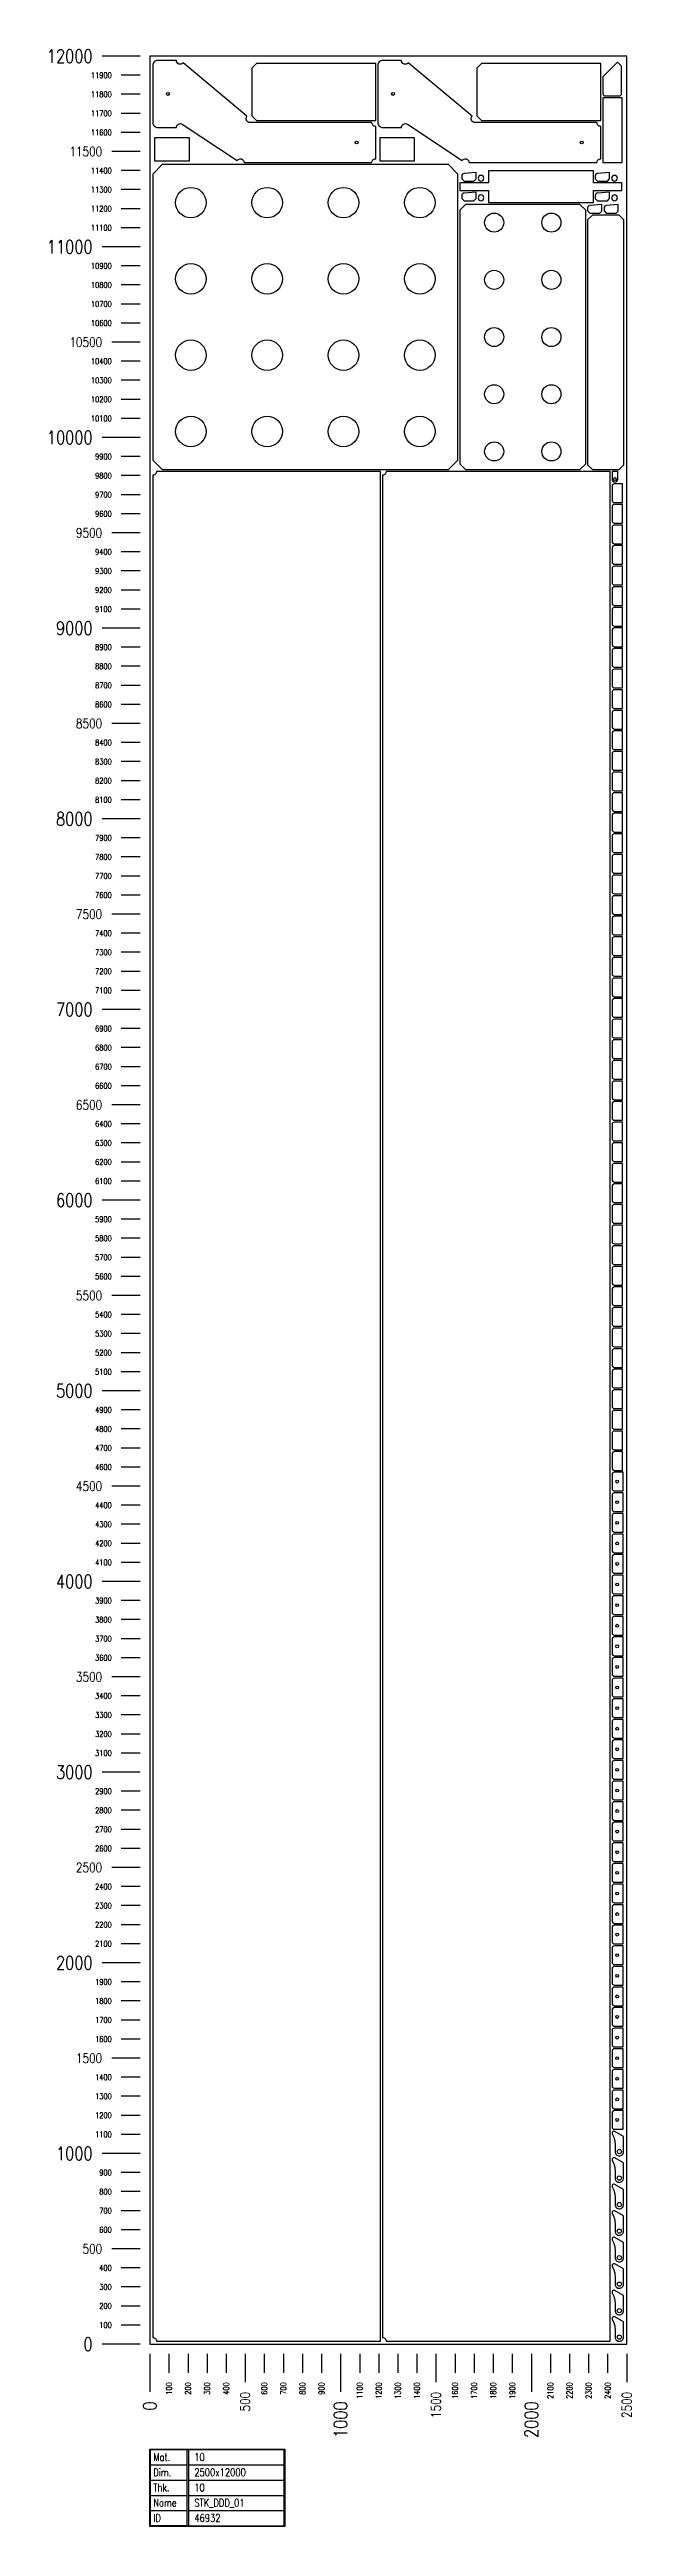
# Model space of a CAD drawing. Header units: millimetres. Extents: x 28039 to 145264, y 9873 to 40131.
# Drawn here: x 79513 to 82564, y 27140 to 40131 of the extents above; entities that cross this region are included whole.
import ezdxf
from ezdxf.enums import TextEntityAlignment as Align

# ---------------------------------------------------------------- set-up
doc = ezdxf.new("R2010")
doc.units = ezdxf.units.MM
doc.layers.add('TEXT', color=7, linetype='Continuous')
doc.styles.add('EasyCutStyle', font='romans.shx', dxfattribs={"width": 0.8})

# ---------------------------------------------------------------- blocks, each defined once
blk = doc.blocks.new('LogoSheet_46932')
at = {"color": 1}
for p, q in [((-50, 12000), (-250, 12000)), ((-50, 11000), (-250, 11000)), ((-50, 10000), (-250, 10000)), ((-50, 9000), (-250, 9000)), ((-50, 8000), (-250, 8000)), ((-50, 7000), (-250, 7000)), ((-50, 6000), (-250, 6000)), ((-50, 5000), (-250, 5000)), ((-50, 4000), (-250, 4000)), ((-50, 3000), (-250, 3000)), ((-50, 2000), (-250, 2000)), ((-50, 1000), (-250, 1000)), ((-50, 0), (-250, 0)), ((0, -50), (0, -250)), ((1000, -50), (1000, -250)), ((2000, -50), (2000, -250)), ((203, -553), (705, -553)), ((203, -633), (705, -633)), ((203, -713), (705, -713)), ((203, -793), (705, -793)), ((203, -873), (705, -873))]:
    blk.add_line(p, q, dxfattribs=at)
at = {"color": 2}
for p, q in [((-50, 11900), (-150, 11900)), ((-50, 11800), (-150, 11800)), ((-50, 11700), (-150, 11700)), ((-50, 11600), (-150, 11600)), ((-50, 11400), (-150, 11400)), ((-50, 11300), (-150, 11300)), ((-50, 11200), (-150, 11200)), ((-50, 11100), (-150, 11100)), ((-50, 10900), (-150, 10900)), ((-50, 10800), (-150, 10800)), ((-50, 10700), (-150, 10700)), ((-50, 10600), (-150, 10600)), ((-50, 10400), (-150, 10400)), ((-50, 10300), (-150, 10300)), ((-50, 10200), (-150, 10200)), ((-50, 10100), (-150, 10100)), ((-50, 9900), (-150, 9900)), ((-50, 9800), (-150, 9800)), ((-50, 9700), (-150, 9700)), ((-50, 9600), (-150, 9600)), ((-50, 9400), (-150, 9400)), ((-50, 9300), (-150, 9300)), ((-50, 9200), (-150, 9200)), ((-50, 9100), (-150, 9100)), ((-50, 8900), (-150, 8900)), ((-50, 8800), (-150, 8800)), ((-50, 8700), (-150, 8700)), ((-50, 8600), (-150, 8600)), ((-50, 8400), (-150, 8400)), ((-50, 8300), (-150, 8300)), ((-50, 8200), (-150, 8200)), ((-50, 8100), (-150, 8100)), ((-50, 7900), (-150, 7900)), ((-50, 7800), (-150, 7800)), ((-50, 7700), (-150, 7700)), ((-50, 7600), (-150, 7600)), ((-50, 7400), (-150, 7400)), ((-50, 7300), (-150, 7300)), ((-50, 7200), (-150, 7200)), ((-50, 7100), (-150, 7100)), ((-50, 6900), (-150, 6900)), ((-50, 6800), (-150, 6800)), ((-50, 6700), (-150, 6700)), ((-50, 6600), (-150, 6600)), ((-50, 6400), (-150, 6400)), ((-50, 6300), (-150, 6300)), ((-50, 6200), (-150, 6200)), ((-50, 6100), (-150, 6100)), ((-50, 5900), (-150, 5900)), ((-50, 5800), (-150, 5800)), ((-50, 5700), (-150, 5700)), ((-50, 5600), (-150, 5600)), ((-50, 5400), (-150, 5400)), ((-50, 5300), (-150, 5300)), ((-50, 5200), (-150, 5200)), ((-50, 5100), (-150, 5100)), ((-50, 4900), (-150, 4900)), ((-50, 4800), (-150, 4800)), ((-50, 4700), (-150, 4700)), ((-50, 4600), (-150, 4600)), ((-50, 4400), (-150, 4400)), ((-50, 4300), (-150, 4300)), ((-50, 4200), (-150, 4200)), ((-50, 4100), (-150, 4100)), ((-50, 3900), (-150, 3900)), ((-50, 3800), (-150, 3800)), ((-50, 3700), (-150, 3700)), ((-50, 3600), (-150, 3600)), ((-50, 3400), (-150, 3400)), ((-50, 3300), (-150, 3300)), ((-50, 3200), (-150, 3200)), ((-50, 3100), (-150, 3100)), ((-50, 2900), (-150, 2900)), ((-50, 2800), (-150, 2800)), ((-50, 2700), (-150, 2700)), ((-50, 2600), (-150, 2600)), ((-50, 2400), (-150, 2400)), ((-50, 2300), (-150, 2300)), ((-50, 2200), (-150, 2200)), ((-50, 2100), (-150, 2100)), ((-50, 1900), (-150, 1900)), ((-50, 1800), (-150, 1800)), ((-50, 1700), (-150, 1700)), ((-50, 1600), (-150, 1600)), ((-50, 1400), (-150, 1400)), ((-50, 1300), (-150, 1300)), ((-50, 1200), (-150, 1200)), ((-50, 1100), (-150, 1100)), ((-50, 900), (-150, 900)), ((-50, 800), (-150, 800)), ((-50, 700), (-150, 700)), ((-50, 600), (-150, 600)), ((-50, 400), (-150, 400)), ((-50, 300), (-150, 300)), ((-50, 200), (-150, 200)), ((-50, 100), (-150, 100)), ((100, -50), (100, -150)), ((200, -50), (200, -150)), ((300, -50), (300, -150)), ((400, -50), (400, -150)), ((600, -50), (600, -150)), ((700, -50), (700, -150)), ((800, -50), (800, -150)), ((900, -50), (900, -150)), ((1100, -50), (1100, -150)), ((1200, -50), (1200, -150)), ((1300, -50), (1300, -150)), ((1400, -50), (1400, -150)), ((1600, -50), (1600, -150)), ((1700, -50), (1700, -150)), ((1800, -50), (1800, -150)), ((1900, -50), (1900, -150)), ((2100, -50), (2100, -150)), ((2200, -50), (2200, -150)), ((2300, -50), (2300, -150)), ((2400, -50), (2400, -150))]:
    blk.add_line(p, q, dxfattribs=at)
at = {"color": 7}
for p, q in [((-50, 11500), (-200, 11500)), ((-50, 10500), (-200, 10500)), ((-50, 9500), (-200, 9500)), ((-50, 8500), (-200, 8500)), ((-50, 7500), (-200, 7500)), ((-50, 6500), (-200, 6500)), ((-50, 5500), (-200, 5500)), ((-50, 4500), (-200, 4500)), ((-50, 3500), (-200, 3500)), ((-50, 2500), (-200, 2500)), ((-50, 1500), (-200, 1500)), ((-50, 500), (-200, 500)), ((500, -50), (500, -200)), ((1500, -50), (1500, -200)), ((2500, -50), (2500, -200))]:
    blk.add_line(p, q, dxfattribs=at)
at = {"color": 5}
for p, q in [((3, -553), (193, -553)), ((3, -633), (193, -633)), ((3, -713), (193, -713)), ((3, -793), (193, -793)), ((3, -873), (193, -873))]:
    blk.add_line(p, q, dxfattribs=at)
blk.add_line((193, -633), (193, -953))
blk.add_lwpolyline([(0, -550), (708, -550), (708, -956), (0, -956)], close=True)
blk.add_lwpolyline([(3, -553), (193, -553), (193, -953), (3, -953)], close=True, dxfattribs=at)
at = {"color": 1}
blk.add_lwpolyline([(705, -553), (203, -553), (203, -953), (705, -953)], close=True, dxfattribs=at)
at = {"color": 7, "style": 'EasyCutStyle', "width": 0.8}
for s, height, p in [('12000', 70, (-300, 12000)), ('11900', 30, (-200, 11900)), ('11800', 30, (-200, 11800)), ('11700', 30, (-200, 11700)), ('11600', 30, (-200, 11600)), ('11500', 50, (-250, 11500)), ('11400', 30, (-200, 11400)), ('11300', 30, (-200, 11300)), ('11200', 30, (-200, 11200)), ('11100', 30, (-200, 11100)), ('11000', 70, (-300, 11000)), ('10900', 30, (-200, 10900)), ('10800', 30, (-200, 10800)), ('10700', 30, (-200, 10700)), ('10500', 50, (-250, 10500)), ('10600', 30, (-200, 10600)), ('10400', 30, (-200, 10400)), ('10300', 30, (-200, 10300)), ('10200', 30, (-200, 10200)), ('10000', 70, (-300, 10000)), ('10100', 30, (-200, 10100)), ('9900', 30, (-200, 9900)), ('9800', 30, (-200, 9800)), ('9700', 30, (-200, 9700)), ('9600', 30, (-200, 9600)), ('9500', 50, (-250, 9500)), ('9400', 30, (-200, 9400)), ('9300', 30, (-200, 9300)), ('9200', 30, (-200, 9200)), ('9100', 30, (-200, 9100)), ('9000', 70, (-300, 9000)), ('8900', 30, (-200, 8900)), ('8800', 30, (-200, 8800)), ('8700', 30, (-200, 8700)), ('8600', 30, (-200, 8600)), ('8500', 50, (-250, 8500)), ('8400', 30, (-200, 8400)), ('8300', 30, (-200, 8300)), ('8200', 30, (-200, 8200)), ('8100', 30, (-200, 8100)), ('8000', 70, (-300, 8000)), ('7900', 30, (-200, 7900)), ('7800', 30, (-200, 7800)), ('7700', 30, (-200, 7700)), ('7600', 30, (-200, 7600)), ('7500', 50, (-250, 7500)), ('7400', 30, (-200, 7400)), ('7300', 30, (-200, 7300)), ('7200', 30, (-200, 7200)), ('7000', 70, (-300, 7000)), ('7100', 30, (-200, 7100)), ('6900', 30, (-200, 6900)), ('6800', 30, (-200, 6800)), ('6700', 30, (-200, 6700)), ('6500', 50, (-250, 6500)), ('6600', 30, (-200, 6600)), ('6400', 30, (-200, 6400)), ('6300', 30, (-200, 6300)), ('6200', 30, (-200, 6200)), ('6100', 30, (-200, 6100)), ('6000', 70, (-300, 6000)), ('5900', 30, (-200, 5900)), ('5800', 30, (-200, 5800)), ('5700', 30, (-200, 5700)), ('5600', 30, (-200, 5600)), ('5500', 50, (-250, 5500)), ('5400', 30, (-200, 5400)), ('5300', 30, (-200, 5300)), ('5200', 30, (-200, 5200)), ('5100', 30, (-200, 5100)), ('5000', 70, (-300, 5000)), ('4900', 30, (-200, 4900)), ('4800', 30, (-200, 4800)), ('4700', 30, (-200, 4700)), ('4600', 30, (-200, 4600)), ('4500', 50, (-250, 4500)), ('4400', 30, (-200, 4400)), ('4300', 30, (-200, 4300)), ('4200', 30, (-200, 4200)), ('4000', 70, (-300, 4000)), ('4100', 30, (-200, 4100)), ('3900', 30, (-200, 3900)), ('3800', 30, (-200, 3800)), ('3700', 30, (-200, 3700)), ('3500', 50, (-250, 3500)), ('3600', 30, (-200, 3600)), ('3400', 30, (-200, 3400)), ('3300', 30, (-200, 3300)), ('3200', 30, (-200, 3200)), ('3000', 70, (-300, 3000)), ('3100', 30, (-200, 3100)), ('2900', 30, (-200, 2900)), ('2800', 30, (-200, 2800)), ('2700', 30, (-200, 2700)), ('2600', 30, (-200, 2600)), ('2500', 50, (-250, 2500)), ('2400', 30, (-200, 2400)), ('2300', 30, (-200, 2300)), ('2200', 30, (-200, 2200)), ('2100', 30, (-200, 2100)), ('2000', 70, (-300, 2000)), ('1900', 30, (-200, 1900)), ('1800', 30, (-200, 1800)), ('1700', 30, (-200, 1700)), ('1600', 30, (-200, 1600)), ('1500', 50, (-250, 1500)), ('1400', 30, (-200, 1400)), ('1300', 30, (-200, 1300)), ('1200', 30, (-200, 1200)), ('1100', 30, (-200, 1100)), ('1000', 70, (-300, 1000)), ('900', 30, (-200, 900)), ('800', 30, (-200, 800)), ('700', 30, (-200, 700)), ('500', 50, (-250, 500)), ('600', 30, (-200, 600)), ('400', 30, (-200, 400)), ('300', 30, (-200, 300)), ('200', 30, (-200, 200)), ('0', 70, (-300, 0)), ('100', 30, (-200, 100))]:
    blk.add_text(s, height=height, dxfattribs=at).set_placement(p, align=Align.MIDDLE_RIGHT)
for s, height, p in [('100', 30, (100, -200)), ('200', 30, (200, -200)), ('300', 30, (300, -200)), ('400', 30, (400, -200)), ('500', 50, (500, -250)), ('600', 30, (600, -200)), ('700', 30, (700, -200)), ('800', 30, (800, -200)), ('900', 30, (900, -200)), ('1100', 30, (1100, -200)), ('1200', 30, (1200, -200)), ('1300', 30, (1300, -200)), ('1400', 30, (1400, -200)), ('1500', 50, (1500, -250)), ('1600', 30, (1600, -200)), ('1700', 30, (1700, -200)), ('1800', 30, (1800, -200)), ('1900', 30, (1900, -200)), ('2100', 30, (2100, -200)), ('2200', 30, (2200, -200)), ('2300', 30, (2300, -200)), ('2400', 30, (2400, -200)), ('2500', 50, (2500, -250)), ('0', 70, (0, -300)), ('1000', 70, (1000, -300)), ('2000', 70, (2000, -300))]:
    blk.add_text(s, height=height, rotation=90, dxfattribs=at).set_placement(p, align=Align.MIDDLE_RIGHT)
at = {"style": 'EasyCutStyle', "width": 0.8}
for tag, p in [('MATERIAL_SHEET', (233, -612)), ('THICKNESS_SHEET', (233, -772)), ('DIMENSION_SHEET', (233, -692)), ('NAME_SHEET', (233, -852)), ('ID_SHEET', (233, -932))]:
    blk.add_attdef(tag, p, '', height=40, dxfattribs=at)
at = {"layer": 'TEXT', "color": 251, "style": 'EasyCutStyle', "width": 0.8}
for s, p in [('Mat.', (18, -612)), ('Thk.', (18, -772)), ('Dim.', (18, -692)), ('Name', (18, -852)), ('ID', (18, -932))]:
    blk.add_text(s, height=40, dxfattribs=at).set_placement(p)

msp = doc.modelspace()

# ---------------------------------------------------------------- linework, layer by layer
at = {"color": 34, "true_color": 0x945a17}
msp.add_lwpolyline([(80039, 28096), (82539, 28096), (82539, 40096), (80039, 40096)], close=True, dxfattribs=at)
at = {"color": 2, "elevation": 0}
for points in [[(80054, 39749, 0.414214), (80081, 39722), (80178, 39722, -0.597512), (80209, 39739), (80497, 39549, -0.743772), (80533, 39538), (81203, 39538, -0.414214), (81223, 39558), (81223, 39728, -0.414214), (81203, 39748), (80563, 39748, -0.637014), (80548, 39781), (80214, 40061, -0.700567), (80178, 40074), (80081, 40074, 0.414214), (80054, 40047)], [(81234, 39749, 0.414214), (81261, 39722), (81358, 39722, -0.597512), (81389, 39739), (81677, 39549, -0.743772), (81713, 39538), (82383, 39538, -0.414214), (82403, 39558), (82403, 39728, -0.414214), (82383, 39748), (81743, 39748, -0.637014), (81728, 39781), (81394, 40061, -0.700567), (81358, 40074), (81261, 40074, 0.414214), (81234, 40047)], [(82500, 39888, 0.414214), (82512, 39900), (82512, 40043), (82491, 40065), (82414, 39988), (82414, 39900, 0.414214), (82426, 39888)], [(81674, 39453), (81686, 39441), (81738, 39441), (81749, 39452), (81749, 39486), (81686, 39481, 0.390984), (81674, 39468)], [(81674, 39350), (81686, 39338), (81738, 39338), (81749, 39349), (81749, 39383), (81686, 39378, 0.390984), (81674, 39365)], [(81775, 39441, 1), (81775, 39471, 1)], [(81775, 39338, 1), (81775, 39368, 1)], [(82374, 39453), (82386, 39441), (82438, 39441), (82449, 39452), (82449, 39486), (82386, 39481, 0.390984), (82374, 39468)], [(82374, 39350), (82386, 39338), (82438, 39338), (82449, 39349), (82449, 39383), (82386, 39378, 0.390984), (82374, 39365)], [(82475, 39441, 1), (82475, 39471, 1)], [(82475, 39338, 1), (82475, 39368, 1)], [(82334, 39285), (82346, 39273), (82398, 39273), (82409, 39284), (82409, 39318), (82346, 39313, 0.390984), (82334, 39300)], [(82420, 39285), (82432, 39273), (82484, 39273), (82495, 39284), (82495, 39318), (82432, 39313, 0.390984), (82420, 39300)], [(81248, 28111), (81248, 37918), (80074, 37918, -0.414214), (80054, 37898), (80054, 28131, -0.414214), (80074, 28111)], [(82452, 28111), (82452, 37918), (81278, 37918, -0.414214), (81258, 37898), (81258, 28131, -0.414214), (81278, 28111)], [(82492, 37878), (82492, 37918), (82462, 37918), (82462, 37878, 0.999772)], [(82517, 37755), (82517, 37853), (82474, 37853, 0.414214), (82462, 37841), (82462, 37767, 0.414214), (82474, 37755)], [(82517, 37647), (82517, 37745), (82474, 37745, 0.414214), (82462, 37733), (82462, 37659, 0.414214), (82474, 37647)], [(82517, 37539), (82517, 37637), (82474, 37637, 0.414214), (82462, 37625), (82462, 37551, 0.414214), (82474, 37539)], [(82517, 37431), (82517, 37529), (82474, 37529, 0.414214), (82462, 37517), (82462, 37443, 0.414214), (82474, 37431)], [(82517, 37323), (82517, 37421), (82474, 37421, 0.414214), (82462, 37409), (82462, 37335, 0.414214), (82474, 37323)], [(82517, 37215), (82517, 37313), (82474, 37313, 0.414214), (82462, 37301), (82462, 37227, 0.414214), (82474, 37215)], [(82517, 37107), (82517, 37205), (82474, 37205, 0.414214), (82462, 37193), (82462, 37119, 0.414214), (82474, 37107)], [(82517, 36999), (82517, 37097), (82474, 37097, 0.414214), (82462, 37085), (82462, 37011, 0.414214), (82474, 36999)], [(82517, 36891), (82517, 36989), (82474, 36989, 0.414214), (82462, 36977), (82462, 36903, 0.414214), (82474, 36891)], [(82517, 36783), (82517, 36881), (82474, 36881, 0.414214), (82462, 36869), (82462, 36795, 0.414214), (82474, 36783)], [(82517, 36675), (82517, 36773), (82474, 36773, 0.414214), (82462, 36761), (82462, 36687, 0.414214), (82474, 36675)], [(82517, 36567), (82517, 36665), (82474, 36665, 0.414214), (82462, 36653), (82462, 36579, 0.414214), (82474, 36567)], [(82517, 36459), (82517, 36557), (82474, 36557, 0.414214), (82462, 36545), (82462, 36471, 0.414214), (82474, 36459)], [(82517, 36351), (82517, 36449), (82474, 36449, 0.414214), (82462, 36437), (82462, 36363, 0.414214), (82474, 36351)], [(82517, 36243), (82517, 36341), (82474, 36341, 0.414214), (82462, 36329), (82462, 36255, 0.414214), (82474, 36243)], [(82517, 36135), (82517, 36233), (82474, 36233, 0.414214), (82462, 36221), (82462, 36147, 0.414214), (82474, 36135)], [(82517, 36027), (82517, 36125), (82474, 36125, 0.414214), (82462, 36113), (82462, 36039, 0.414214), (82474, 36027)], [(82517, 35919), (82517, 36017), (82474, 36017, 0.414214), (82462, 36005), (82462, 35931, 0.414214), (82474, 35919)], [(82517, 35811), (82517, 35909), (82474, 35909, 0.414214), (82462, 35897), (82462, 35823, 0.414214), (82474, 35811)], [(82517, 35703), (82517, 35801), (82474, 35801, 0.414214), (82462, 35789), (82462, 35715, 0.414214), (82474, 35703)], [(82517, 35595), (82517, 35693), (82474, 35693, 0.414214), (82462, 35681), (82462, 35607, 0.414214), (82474, 35595)], [(82517, 35487), (82517, 35585), (82474, 35585, 0.414214), (82462, 35573), (82462, 35499, 0.414214), (82474, 35487)], [(82517, 35379), (82517, 35477), (82474, 35477, 0.414214), (82462, 35465), (82462, 35391, 0.414214), (82474, 35379)], [(82517, 35271), (82517, 35369), (82474, 35369, 0.414214), (82462, 35357), (82462, 35283, 0.414214), (82474, 35271)], [(82517, 35163), (82517, 35261), (82474, 35261, 0.414214), (82462, 35249), (82462, 35175, 0.414214), (82474, 35163)], [(82517, 35055), (82517, 35153), (82474, 35153, 0.414214), (82462, 35141), (82462, 35067, 0.414214), (82474, 35055)], [(82517, 34947), (82517, 35045), (82474, 35045, 0.414214), (82462, 35033), (82462, 34959, 0.414214), (82474, 34947)], [(82517, 34839), (82517, 34937), (82474, 34937, 0.414214), (82462, 34925), (82462, 34851, 0.414214), (82474, 34839)], [(82517, 34731), (82517, 34829), (82474, 34829, 0.414214), (82462, 34817), (82462, 34743, 0.414214), (82474, 34731)], [(82517, 34623), (82517, 34721), (82474, 34721, 0.414214), (82462, 34709), (82462, 34635, 0.414214), (82474, 34623)], [(82517, 34515), (82517, 34613), (82474, 34613, 0.414214), (82462, 34601), (82462, 34527, 0.414214), (82474, 34515)], [(82517, 34407), (82517, 34505), (82474, 34505, 0.414214), (82462, 34493), (82462, 34419, 0.414214), (82474, 34407)], [(82517, 34299), (82517, 34397), (82474, 34397, 0.414214), (82462, 34385), (82462, 34311, 0.414214), (82474, 34299)], [(82517, 34191), (82517, 34289), (82474, 34289, 0.414214), (82462, 34277), (82462, 34203, 0.414214), (82474, 34191)], [(82517, 34083), (82517, 34181), (82474, 34181, 0.414214), (82462, 34169), (82462, 34095, 0.414214), (82474, 34083)], [(82517, 33975), (82517, 34073), (82474, 34073, 0.414214), (82462, 34061), (82462, 33987, 0.414214), (82474, 33975)], [(82517, 33867), (82517, 33965), (82474, 33965, 0.414214), (82462, 33953), (82462, 33879, 0.414214), (82474, 33867)], [(82517, 33759), (82517, 33857), (82474, 33857, 0.414214), (82462, 33845), (82462, 33771, 0.414214), (82474, 33759)], [(82517, 33651), (82517, 33749), (82474, 33749, 0.414214), (82462, 33737), (82462, 33663, 0.414214), (82474, 33651)], [(82517, 33543), (82517, 33641), (82474, 33641, 0.414214), (82462, 33629), (82462, 33555, 0.414214), (82474, 33543)], [(82517, 33435), (82517, 33533), (82474, 33533, 0.414214), (82462, 33521), (82462, 33447, 0.414214), (82474, 33435)], [(82517, 33327), (82517, 33425), (82474, 33425, 0.414214), (82462, 33413), (82462, 33339, 0.414214), (82474, 33327)], [(82517, 33219), (82517, 33317), (82474, 33317, 0.414214), (82462, 33305), (82462, 33231, 0.414214), (82474, 33219)], [(82517, 33111), (82517, 33209), (82474, 33209, 0.414214), (82462, 33197), (82462, 33123, 0.414214), (82474, 33111)], [(82517, 33003), (82517, 33101), (82474, 33101, 0.414214), (82462, 33089), (82462, 33015, 0.414214), (82474, 33003)], [(82517, 32895), (82517, 32993), (82474, 32993, 0.414214), (82462, 32981), (82462, 32907, 0.414214), (82474, 32895)], [(82517, 32787), (82517, 32885), (82474, 32885, 0.414214), (82462, 32873), (82462, 32799, 0.414214), (82474, 32787)], [(82517, 32679), (82517, 32777), (82474, 32777, 0.414214), (82462, 32765), (82462, 32691, 0.414214), (82474, 32679)], [(82520, 32571), (82520, 32669), (82474, 32669, 0.414214), (82462, 32657), (82462, 32583, 0.414214), (82474, 32571)], [(82520, 32463), (82520, 32561), (82474, 32561, 0.414214), (82462, 32549), (82462, 32475, 0.414214), (82474, 32463)], [(82520, 32355), (82520, 32453), (82474, 32453, 0.414214), (82462, 32441), (82462, 32367, 0.414214), (82474, 32355)], [(82520, 32247), (82520, 32345), (82474, 32345, 0.414214), (82462, 32333), (82462, 32259, 0.414214), (82474, 32247)], [(82520, 32139), (82520, 32237), (82474, 32237, 0.414214), (82462, 32225), (82462, 32151, 0.414214), (82474, 32139)], [(82520, 32031), (82520, 32129), (82474, 32129, 0.414214), (82462, 32117), (82462, 32043, 0.414214), (82474, 32031)], [(82520, 31923), (82520, 32021), (82474, 32021, 0.414214), (82462, 32009), (82462, 31935, 0.414214), (82474, 31923)], [(82520, 31815), (82520, 31913), (82474, 31913, 0.414214), (82462, 31901), (82462, 31827, 0.414214), (82474, 31815)], [(82520, 31707), (82520, 31805), (82474, 31805, 0.414214), (82462, 31793), (82462, 31719, 0.414214), (82474, 31707)], [(82520, 31599), (82520, 31697), (82474, 31697, 0.414214), (82462, 31685), (82462, 31611, 0.414214), (82474, 31599)], [(82520, 31491), (82520, 31589), (82474, 31589, 0.414214), (82462, 31577), (82462, 31503, 0.414214), (82474, 31491)], [(82520, 31383), (82520, 31481), (82474, 31481, 0.414214), (82462, 31469), (82462, 31395, 0.414214), (82474, 31383)], [(82520, 31275), (82520, 31373), (82474, 31373, 0.414214), (82462, 31361), (82462, 31287, 0.414214), (82474, 31275)], [(82520, 31167), (82520, 31265), (82474, 31265, 0.414214), (82462, 31253), (82462, 31179, 0.414214), (82474, 31167)], [(82520, 31059), (82520, 31157), (82474, 31157, 0.414214), (82462, 31145), (82462, 31071, 0.414214), (82474, 31059)], [(82520, 30951), (82520, 31049), (82474, 31049, 0.414214), (82462, 31037), (82462, 30963, 0.414214), (82474, 30951)], [(82520, 30843), (82520, 30941), (82474, 30941, 0.414214), (82462, 30929), (82462, 30855, 0.414214), (82474, 30843)], [(82520, 30735), (82520, 30833), (82474, 30833, 0.414214), (82462, 30821), (82462, 30747, 0.414214), (82474, 30735)], [(82520, 30627), (82520, 30725), (82474, 30725, 0.414214), (82462, 30713), (82462, 30639, 0.414214), (82474, 30627)], [(82520, 30519), (82520, 30617), (82474, 30617, 0.414214), (82462, 30605), (82462, 30531, 0.414214), (82474, 30519)], [(82520, 30411), (82520, 30509), (82474, 30509, 0.414214), (82462, 30497), (82462, 30423, 0.414214), (82474, 30411)], [(82520, 30303), (82520, 30401), (82474, 30401, 0.414214), (82462, 30389), (82462, 30315, 0.414214), (82474, 30303)], [(82520, 30195), (82520, 30293), (82474, 30293, 0.414214), (82462, 30281), (82462, 30207, 0.414214), (82474, 30195)], [(82520, 30087), (82520, 30185), (82474, 30185, 0.414214), (82462, 30173), (82462, 30099, 0.414214), (82474, 30087)], [(82520, 29979), (82520, 30077), (82474, 30077, 0.414214), (82462, 30065), (82462, 29991, 0.414214), (82474, 29979)], [(82520, 29871), (82520, 29969), (82474, 29969, 0.414214), (82462, 29957), (82462, 29883, 0.414214), (82474, 29871)], [(82520, 29763), (82520, 29861), (82474, 29861, 0.414214), (82462, 29849), (82462, 29775, 0.414214), (82474, 29763)], [(82520, 29655), (82520, 29753), (82474, 29753, 0.414214), (82462, 29741), (82462, 29667, 0.414214), (82474, 29655)], [(82520, 29547), (82520, 29645), (82474, 29645, 0.414214), (82462, 29633), (82462, 29559, 0.414214), (82474, 29547)], [(82520, 29439), (82520, 29537), (82474, 29537, 0.414214), (82462, 29525), (82462, 29451, 0.414214), (82474, 29439)], [(82520, 29331), (82520, 29429), (82474, 29429, 0.414214), (82462, 29417), (82462, 29343, 0.414214), (82474, 29331)], [(82520, 29223), (82520, 29321), (82474, 29321, 0.414214), (82462, 29309), (82462, 29235, 0.414214), (82474, 29223)], [(82522, 29103), (82522, 29186), (82476, 29212), (82473, 29213), (82469, 29213), (82466, 29211), (82464, 29209), (82462, 29207), (82462, 29203), (82462, 29199), (82471, 29182, -0.091789), (82478, 29146), (82478, 29104), (82479, 29100), (82480, 29097), (82482, 29093), (82484, 29090), (82488, 29088, 0.556994)], [(82522, 28964), (82522, 29047), (82476, 29073), (82473, 29074), (82469, 29074), (82466, 29072), (82464, 29070), (82462, 29068), (82462, 29064), (82462, 29060), (82471, 29043, -0.091789), (82478, 29007), (82478, 28965), (82479, 28961), (82480, 28958), (82482, 28954), (82484, 28951), (82488, 28949, 0.556994)], [(82522, 28825), (82522, 28908), (82476, 28934), (82473, 28935), (82469, 28935), (82466, 28933), (82464, 28931), (82462, 28929), (82462, 28925), (82462, 28921), (82471, 28904, -0.091789), (82478, 28868), (82478, 28826), (82479, 28822), (82480, 28819), (82482, 28815), (82484, 28812), (82488, 28810, 0.556994)], [(82522, 28686), (82522, 28769), (82476, 28795), (82473, 28796), (82469, 28796), (82466, 28794), (82464, 28792), (82462, 28790), (82462, 28786), (82462, 28782), (82471, 28765, -0.091789), (82478, 28729), (82478, 28687), (82479, 28683), (82480, 28680), (82482, 28676), (82484, 28673), (82488, 28671, 0.556994)], [(82522, 28547), (82522, 28630), (82476, 28656), (82473, 28657), (82469, 28657), (82466, 28655), (82464, 28653), (82462, 28651), (82462, 28647), (82462, 28643), (82471, 28626, -0.091789), (82478, 28590), (82478, 28548), (82479, 28544), (82480, 28541), (82482, 28537), (82484, 28534), (82488, 28532, 0.556994)], [(82522, 28408), (82522, 28491), (82476, 28517), (82473, 28518), (82469, 28518), (82466, 28516), (82464, 28514), (82462, 28512), (82462, 28508), (82462, 28504), (82471, 28487, -0.091789), (82478, 28451), (82478, 28409), (82479, 28405), (82480, 28402), (82482, 28398), (82484, 28395), (82488, 28393, 0.556994)], [(82522, 28269), (82522, 28352), (82476, 28378), (82473, 28379), (82469, 28379), (82466, 28377), (82464, 28375), (82462, 28373), (82462, 28369), (82462, 28365), (82471, 28348, -0.091789), (82478, 28312), (82478, 28270), (82479, 28266), (82480, 28263), (82482, 28259), (82484, 28256), (82488, 28254, 0.556994)], [(82522, 28130), (82522, 28213), (82476, 28239), (82473, 28240), (82469, 28240), (82466, 28238), (82464, 28236), (82462, 28234), (82462, 28230), (82462, 28226), (82471, 28209, -0.091789), (82478, 28173), (82478, 28131), (82479, 28127), (82480, 28124), (82482, 28120), (82484, 28117), (82488, 28115, 0.556994)]]:
    msp.add_lwpolyline(points, format="xyb", close=True, dxfattribs=at)
at = {"color": 2}
for points in [[(80573, 39783), (80598, 39758), (81223, 39758), (81223, 40058), (80598, 40058), (80573, 40033)], [(81753, 39783), (81778, 39758), (82403, 39758), (82403, 40058), (81778, 40058), (81753, 40033)], [(82515, 39538), (82515, 39878), (82414, 39878), (82414, 39538)], [(80064, 39548), (80247, 39548), (80247, 39668), (80064, 39668)], [(81244, 39548), (81427, 39548), (81427, 39668), (81244, 39668)], [(81604, 37928), (81654, 37978), (81654, 39478), (81604, 39528), (80104, 39528), (80054, 39478), (80054, 37978), (80104, 37928)], [(81664, 39391), (81814, 39391), (81814, 39328), (82364, 39328), (82364, 39391), (82514, 39391), (82514, 39431), (82364, 39431), (82364, 39494), (81814, 39494), (81814, 39431), (81664, 39431)], [(82294, 37928), (82324, 37958), (82324, 39288), (82294, 39318), (81694, 39318), (81664, 39288), (81664, 37958), (81694, 37928)], [(82499, 37928), (82524, 37953), (82524, 39238), (82499, 39263), (82359, 39263), (82334, 39238), (82334, 37953), (82359, 37928)]]:
    msp.add_lwpolyline(points, close=True, dxfattribs=at)
at = {"color": 4}
for centre, radius in [((80134, 39898, 0), 7.5), ((81314, 39898, 0), 7.5), ((81123, 39643, 0), 7.5), ((82303, 39643, 0), 7.5), ((80254, 39328), 80), ((80654, 39328), 80), ((81054, 39328), 80), ((81454, 39328), 80), ((81844, 39223), 50), ((82144, 39223), 50), ((80254, 38928), 80), ((80654, 38928), 80), ((81054, 38928), 80), ((81454, 38928), 80), ((81844, 38923), 50), ((82144, 38923), 50), ((80254, 38528), 80), ((80654, 38528), 80), ((81054, 38528), 80), ((81454, 38528), 80), ((81844, 38623), 50), ((82144, 38623), 50), ((81844, 38323), 50), ((82144, 38323), 50), ((80254, 38128), 80), ((80654, 38128), 80), ((81054, 38128), 80), ((81454, 38128), 80), ((81844, 38023), 50), ((82144, 38023), 50), ((82477, 37878, 0), 7.5), ((82489, 32620, 0), 7.5), ((82489, 32512, 0), 7.5), ((82489, 32404, 0), 7.5), ((82489, 32296, 0), 7.5), ((82489, 32188, 0), 7.5), ((82489, 32080, 0), 7.5), ((82489, 31972, 0), 7.5), ((82489, 31864, 0), 7.5), ((82489, 31756, 0), 7.5), ((82489, 31648, 0), 7.5), ((82489, 31540, 0), 7.5), ((82489, 31432, 0), 7.5), ((82489, 31324, 0), 7.5), ((82489, 31216, 0), 7.5), ((82489, 31108, 0), 7.5), ((82489, 31000, 0), 7.5), ((82489, 30892, 0), 7.5), ((82489, 30784, 0), 7.5), ((82489, 30676, 0), 7.5), ((82489, 30568, 0), 7.5), ((82489, 30460, 0), 7.5), ((82489, 30352, 0), 7.5), ((82489, 30244, 0), 7.5), ((82489, 30136, 0), 7.5), ((82489, 30028, 0), 7.5), ((82489, 29920, 0), 7.5), ((82489, 29812, 0), 7.5), ((82489, 29704, 0), 7.5), ((82489, 29596, 0), 7.5), ((82489, 29488, 0), 7.5), ((82489, 29380, 0), 7.5), ((82489, 29272, 0), 7.5), ((82500, 29106, 0), 11), ((82500, 28967, 0), 11), ((82500, 28828, 0), 11), ((82500, 28689, 0), 11), ((82500, 28550, 0), 11), ((82500, 28411, 0), 11), ((82500, 28272, 0), 11), ((82500, 28133, 0), 11)]:
    msp.add_circle(centre, radius, dxfattribs=at)

# ---------------------------------------------------------------- block references
msp.add_blockref('LogoSheet_46932', (80039, 28096)).add_auto_attribs({'DIMENSION_SHEET': '2500x12000', 'THICKNESS_SHEET': '10', 'NAME_SHEET': 'STK_DDD_01', 'ID_SHEET': '46932', 'MATERIAL_SHEET': '10'})

doc.saveas('drawing.dxf')
